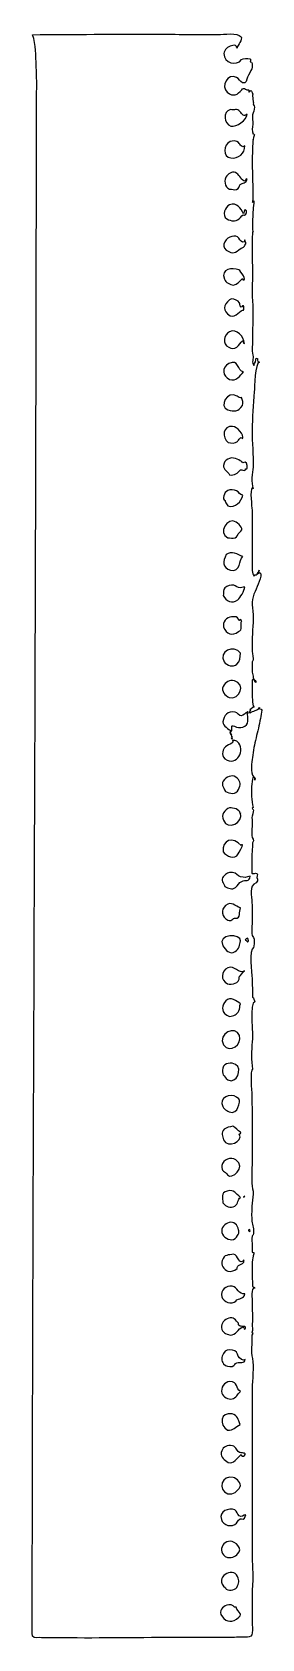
# Model space of a CAD drawing. Header units: centimetres. Extents: x -1.5 to 1.5, y -10.2 to 10.3.
import ezdxf

# ---------------------------------------------------------------- set-up
doc = ezdxf.new("R2010")
doc.units = ezdxf.units.CM
doc.header["$MEASUREMENT"] = 0
doc.layers.add('Camada 1', color=7, linetype='Continuous')

msp = doc.modelspace()

# ---------------------------------------------------------------- linework, layer by layer
at = {"layer": 'Camada 1'}
for points, knots in [([(1.11515, -10.22383), (1.17704, -10.21264), (1.24083, -10.22095), (1.30319, -10.21608), (1.30319, -10.21608), (1.36185, -10.21153), (1.33904, -10.06053), (1.3392, -10.00711), (1.3392, -10.00711), (1.33978, -9.83484), (1.33425, -9.66238), (1.34605, -9.4903), (1.34605, -9.4903), (1.35221, -9.39915), (1.34015, -9.3147), (1.34015, -9.21849), (1.34015, -9.21849), (1.34015, -8.90919), (1.34015, -8.59987), (1.34015, -8.29054), (1.34015, -8.29054), (1.34015, -8.04204), (1.34015, -7.79349), (1.34015, -7.54492), (1.34015, -7.54492), (1.34015, -7.38982), (1.34015, -7.21356), (1.34015, -7.05285), (1.34015, -7.05285), (1.34015, -6.9344), (1.36616, -6.7702), (1.34216, -6.66468), (1.34216, -6.66468), (1.32107, -6.57181), (1.33925, -6.47521), (1.33441, -6.38115), (1.33441, -6.38115), (1.3306, -6.35818), (1.36238, -6.34646), (1.33441, -6.33278), (1.33441, -6.33278), (1.35566, -6.29976), (1.33359, -6.25981), (1.34023, -6.22425), (1.34023, -6.22425), (1.35534, -6.14337), (1.33465, -6.03629), (1.34007, -5.94675), (1.34007, -5.94675), (1.34176, -5.9195), (1.318, -5.7503), (1.37436, -5.76585), (1.37436, -5.76585), (1.3655, -5.75834), (1.35597, -5.75169), (1.34589, -5.74587), (1.34589, -5.74587), (1.34433, -5.72531), (1.34309, -5.70465), (1.34195, -5.68409), (1.34195, -5.68409), (1.33941, -5.63818), (1.33801, -5.59217), (1.33801, -5.54614), (1.33801, -5.54614), (1.33801, -5.49857), (1.33952, -5.45094), (1.34362, -5.40345), (1.34362, -5.40345), (1.34481, -5.38967), (1.36561, -5.32341), (1.36069, -5.3132), (1.36069, -5.3132), (1.33894, -5.31775), (1.33254, -5.30529), (1.34145, -5.27579), (1.34145, -5.27579), (1.33952, -5.25245), (1.33841, -5.2292), (1.33801, -5.20581), (1.33801, -5.20581), (1.33772, -5.18216), (1.33722, -5.15856), (1.33645, -5.13482), (1.33645, -5.13482), (1.33428, -5.07534), (1.35156, -5.11135), (1.35658, -5.07042), (1.35658, -5.07042), (1.36306, -5.0175), (1.34256, -4.96512), (1.33732, -4.91262), (1.33732, -4.91262), (1.33108, -4.84957), (1.33235, -4.78599), (1.33687, -4.72278), (1.33687, -4.72278), (1.3406, -4.6706), (1.34655, -4.61859), (1.35269, -4.56657), (1.35269, -4.56657), (1.35843, -4.51725), (1.33465, -4.48555), (1.33533, -4.42981), (1.33533, -4.42981), (1.33681, -4.30228), (1.33813, -4.17475), (1.33898, -4.04714), (1.33898, -4.04714), (1.34062, -3.79814), (1.34041, -3.54906), (1.33525, -3.30012), (1.33525, -3.30012), (1.33451, -3.26345), (1.30974, -2.97434), (1.34589, -2.97434), (1.34589, -2.97434), (1.32369, -2.8598), (1.33144, -2.7395), (1.34015, -2.62398), (1.34015, -2.62398), (1.36028, -2.57897), (1.29843, -2.10836), (1.37436, -2.1141), (1.37436, -2.1141), (1.37092, -2.10346), (1.357, -2.0565), (1.34589, -2.05425), (1.34589, -2.05425), (1.34478, -1.97599), (1.34118, -1.89772), (1.3383, -1.81941), (1.3383, -1.81941), (1.33547, -1.74517), (1.29806, -1.45196), (1.35677, -1.42042), (1.35677, -1.42042), (1.36214, -1.41762), (1.36997, -1.33218), (1.36587, -1.31652), (1.36587, -1.31652), (1.35642, -1.28054), (1.33896, -1.2894), (1.33486, -1.24474), (1.33486, -1.24474), (1.33198, -1.21212), (1.33375, -1.1796), (1.33629, -1.14706), (1.33629, -1.14706), (1.34092, -1.08705), (1.33571, -1.02826), (1.33912, -0.96905), (1.33912, -0.96905), (1.34192, -0.91941), (1.33814, -0.89735), (1.33732, -0.84874), (1.33732, -0.84874), (1.33605, -0.77489), (1.29274, -0.62694), (1.39137, -0.59577), (1.39137, -0.59577), (1.4305, -0.56357), (1.38642, -0.53883), (1.40248, -0.50679), (1.40248, -0.50679), (1.42828, -0.4553), (1.34493, -0.48742), (1.33443, -0.4734), (1.33443, -0.4734), (1.33242, -0.3814), (1.33451, -0.28944), (1.33906, -0.19762), (1.33906, -0.19762), (1.34091, -0.16034), (1.34321, -0.12309), (1.34591, -0.08589), (1.34591, -0.08589), (1.36941, -0.04485), (1.3389, -0.0371), (1.33488, 0.00476), (1.33488, 0.00476), (1.32766, 0.08117), (1.35189, 0.16063), (1.33443, 0.23601), (1.33443, 0.23601), (1.3421, 0.24741), (1.35658, 0.31795), (1.35658, 0.33145), (1.35658, 0.33145), (1.35658, 0.3365), (1.31909, 0.35124), (1.35158, 0.36415), (1.35158, 0.36415), (1.34078, 0.40961), (1.33459, 0.45617), (1.33184, 0.50279), (1.33184, 0.50279), (1.32692, 0.58783), (1.33319, 0.674), (1.35158, 0.75721), (1.35158, 0.75721), (1.35367, 0.758), (1.35544, 0.75785), (1.35695, 0.7571), (1.35695, 0.7571), (1.30888, 0.8006), (1.3357, 0.94331), (1.34227, 1.0015), (1.34227, 1.0015), (1.3518, 1.08543), (1.36968, 1.16816), (1.38907, 1.25029), (1.38907, 1.25029), (1.40852, 1.33268), (1.42955, 1.41476), (1.44551, 1.49797), (1.44551, 1.49797), (1.45236, 1.53382), (1.45824, 1.56991), (1.46271, 1.60616), (1.46271, 1.60616), (1.45795, 1.6277), (1.41389, 1.61214), (1.43411, 1.63749), (1.43411, 1.63749), (1.40315, 1.59465), (1.34965, 1.60132), (1.31454, 1.56632), (1.31454, 1.56632), (1.29485, 1.57286), (1.30663, 1.59479), (1.32028, 1.59479), (1.32028, 1.59479), (1.28324, 1.61331), (1.3561, 1.63683), (1.36581, 1.64615), (1.36581, 1.64615), (1.34644, 1.62744), (1.34017, 1.78974), (1.34017, 1.79082), (1.34017, 1.79082), (1.34017, 1.85652), (1.34017, 1.92221), (1.34017, 1.98791), (1.34017, 1.98791), (1.35448, 2.03061), (1.37438, 1.9651), (1.38578, 1.95933), (1.38578, 1.95933), (1.38877, 1.97584), (1.37289, 1.98854), (1.3626, 1.99817), (1.3626, 1.99817), (1.34762, 2.01222), (1.35538, 2.02931), (1.34702, 2.05408), (1.34702, 2.05408), (1.33199, 2.09842), (1.34062, 2.14594), (1.33855, 2.19158), (1.33855, 2.19158), (1.33593, 2.24947), (1.34598, 2.21875), (1.35212, 2.24196), (1.35212, 2.24196), (1.35746, 2.26236), (1.34077, 2.32655), (1.34003, 2.35221), (1.34003, 2.35221), (1.33826, 2.41259), (1.33908, 2.47302), (1.34069, 2.5334), (1.34069, 2.5334), (1.34405, 2.65548), (1.36755, 2.79232), (1.34246, 2.91152), (1.34246, 2.91152), (1.32256, 3.00658), (1.36715, 3.09673), (1.40374, 3.18161), (1.40374, 3.18161), (1.42171, 3.22328), (1.44181, 3.26831), (1.44898, 3.31353), (1.44898, 3.31353), (1.45298, 3.33919), (1.44488, 3.38161), (1.41416, 3.34658), (1.41416, 3.34658), (1.41723, 3.35743), (1.42043, 3.36828), (1.42379, 3.37904), (1.42379, 3.37904), (1.4158, 3.35734), (1.39611, 3.31274), (1.38011, 3.33515), (1.38011, 3.33515), (1.37667, 3.32518), (1.37035, 3.31912), (1.36095, 3.31703), (1.36095, 3.31703), (1.33695, 3.32584), (1.33962, 3.45054), (1.33962, 3.45991), (1.33962, 3.45991), (1.33904, 3.58236), (1.33922, 3.70486), (1.3393, 3.82734), (1.3393, 3.82734), (1.33938, 3.93656), (1.3393, 4.04575), (1.33835, 4.15497), (1.33835, 4.15497), (1.33787, 4.20654), (1.303, 4.40942), (1.34586, 4.44326), (1.34586, 4.44326), (1.35073, 4.43601), (1.35295, 4.4322), (1.35414, 4.43003), (1.35414, 4.43003), (1.31832, 4.50475), (1.34671, 4.63021), (1.35057, 4.70626), (1.35057, 4.70626), (1.35832, 4.859), (1.33753, 5.01934), (1.33946, 5.17494), (1.33946, 5.17494), (1.34147, 5.33869), (1.35153, 5.50226), (1.36666, 5.66529), (1.36666, 5.66529), (1.37158, 5.71823), (1.36954, 6.03703), (1.43405, 6.04423), (1.43405, 6.04423), (1.38992, 6.03902), (1.42582, 6.10077), (1.39135, 6.09553), (1.39135, 6.09553), (1.39135, 6.06693), (1.37159, 6.03277), (1.36296, 6.00147), (1.36296, 6.00147), (1.32576, 6.04113), (1.36177, 6.09042), (1.3491, 6.13485), (1.3491, 6.13485), (1.33106, 6.19803), (1.3468, 6.28254), (1.34529, 6.35115), (1.34529, 6.35115), (1.34193, 6.5077), (1.3555, 6.67161), (1.34455, 6.82534), (1.34455, 6.82534), (1.3345, 6.96668), (1.34746, 7.11122), (1.34299, 7.25386), (1.34299, 7.25386), (1.34058, 7.33085), (1.33804, 7.40787), (1.33918, 7.48495), (1.33918, 7.48495), (1.33963, 7.51662), (1.33381, 7.70106), (1.35154, 7.71366), (1.35154, 7.71366), (1.33574, 7.70244), (1.34485, 7.84521), (1.34572, 7.86908), (1.34572, 7.86908), (1.34855, 7.94647), (1.35252, 8.02402), (1.36294, 8.10083), (1.36294, 8.10083), (1.35725, 8.09527), (1.35151, 8.08953), (1.34585, 8.08099), (1.34585, 8.08099), (1.3504, 8.22908), (1.34392, 8.37722), (1.34162, 8.5253), (1.34162, 8.5253), (1.34043, 8.6061), (1.34043, 8.68696), (1.34416, 8.76771), (1.34416, 8.76771), (1.34601, 8.80769), (1.34879, 8.84761), (1.35279, 8.88743), (1.35279, 8.88743), (1.34991, 8.8583), (1.36615, 8.95085), (1.36861, 8.94395), (1.36861, 8.94395), (1.36168, 8.94869), (1.35967, 8.9634), (1.35152, 8.94977), (1.35152, 8.94977), (1.33273, 8.99115), (1.3417, 9.03647), (1.3461, 9.07971), (1.3461, 9.07971), (1.35017, 9.11964), (1.33716, 9.16088), (1.34586, 9.19975), (1.34586, 9.19975), (1.35287, 9.23079), (1.37105, 9.26185), (1.3683, 9.29455), (1.3683, 9.29455), (1.36563, 9.32627), (1.34512, 9.32437), (1.35579, 9.35249), (1.35579, 9.35249), (1.34899, 9.33466), (1.34074, 9.47142), (1.34796, 9.46399), (1.34796, 9.46399), (1.33142, 9.48103), (1.33751, 9.5386), (1.30309, 9.48807), (1.30309, 9.48807), (1.28759, 9.49429), (1.30695, 9.50297), (1.30309, 9.51088), (1.30309, 9.51088), (1.29661, 9.52697), (1.2747, 9.50834), (1.25586, 9.52652), (1.25586, 9.52652), (1.23729, 9.54438), (1.22075, 9.53647), (1.20652, 9.51866), (1.20652, 9.51866), (1.15546, 9.45484), (1.10085, 9.42195), (1.02295, 9.48638), (1.02295, 9.48638), (0.93381, 9.56001), (1.0307, 9.73445), (1.14056, 9.67553), (1.14056, 9.67553), (1.17075, 9.65936), (1.1826, 9.62052), (1.21501, 9.60788), (1.21501, 9.60788), (1.26607, 9.58804), (1.26986, 9.64971), (1.2815, 9.6781), (1.2815, 9.6781), (1.29581, 9.71284), (1.32203, 9.76086), (1.33426, 9.78692), (1.33426, 9.78692), (1.34767, 9.81552), (1.33873, 9.81576), (1.33905, 9.8533), (1.33905, 9.8533), (1.33815, 9.86738), (1.33003, 9.87481), (1.31452, 9.87547), (1.31452, 9.87547), (1.31965, 9.88732), (1.32696, 9.90852), (1.30931, 9.91463), (1.30931, 9.91463), (1.28693, 9.9223), (1.21943, 9.9214), (1.20554, 9.90262), (1.20554, 9.90262), (1.13871, 9.81179), (0.97911, 9.86066), (0.98062, 9.98099), (0.98062, 9.98099), (0.9812, 10.03033), (1.03203, 10.06973), (1.07706, 10.08063), (1.07706, 10.08063), (1.09643, 10.08534), (1.13072, 10.09238), (1.13895, 10.06978), (1.13895, 10.06978), (1.13821, 10.07195), (1.15221, 10.03218), (1.14654, 10.05777), (1.14654, 10.05777), (1.1545, 10.08169), (1.22099, 10.16165), (1.19827, 10.19297), (1.19827, 10.19297), (1.15459, 10.25327), (0.97282, 10.22147), (0.90937, 10.22205), (0.90937, 10.22205), (0.64202, 10.22417), (0.37461, 10.22555), (0.10725, 10.22611), (0.10725, 10.22611), (-0.41419, 10.22722), (-0.93561, 10.22518), (-1.45705, 10.22005), (-1.45705, 10.22005), (-1.41255, 10.09189), (-1.41943, 9.952), (-1.41091, 9.81849), (-1.41091, 9.81849), (-1.39951, 9.63868), (-1.40861, 9.45559), (-1.40869, 9.27538), (-1.40869, 9.27538), (-1.40881, 8.9206), (-1.40905, 8.56582), (-1.40942, 8.21101), (-1.40942, 8.21101), (-1.41008, 7.50325), (-1.41119, 6.79549), (-1.4127, 6.08773), (-1.4127, 6.08773), (-1.41566, 4.67771), (-1.42, 3.26772), (-1.42484, 1.8577), (-1.42484, 1.8577), (-1.43466, -0.95386), (-1.44675, -3.76554), (-1.45496, -6.57716), (-1.45496, -6.57716), (-1.458, -7.64785), (-1.46054, -8.71851), (-1.46218, -9.7891), (-1.46218, -9.7891), (-1.46242, -9.91621), (-1.46255, -10.04321), (-1.46271, -10.17018), (-1.46271, -10.17018), (-1.46284, -10.24085), (-1.43223, -10.22423), (-1.36709, -10.22535), (-1.36709, -10.22535), (-1.30158, -10.22646), (-1.23612, -10.22736), (-1.17061, -10.22805), (-1.17061, -10.22805), (-0.92203, -10.23067), (-0.6734, -10.23019), (-0.42478, -10.22871), (-0.42478, -10.22871), (0.08854, -10.2256), (0.60186, -10.21891), (1.11515, -10.22383), (1.11515, -10.22383), (1.11515, -10.22383), (1.11515, -10.22383), (1.11515, -10.22383)], [0, 0, 0, 0, 0.00714286, 0.00714286, 0.00714286, 0.00714286, 0.01428571, 0.01428571, 0.01428571, 0.01428571, 0.02142857, 0.02142857, 0.02142857, 0.02142857, 0.02857143, 0.02857143, 0.02857143, 0.02857143, 0.03571429, 0.03571429, 0.03571429, 0.03571429, 0.04285714, 0.04285714, 0.04285714, 0.04285714, 0.05, 0.05, 0.05, 0.05, 0.05714286, 0.05714286, 0.05714286, 0.05714286, 0.06428571, 0.06428571, 0.06428571, 0.06428571, 0.07142857, 0.07142857, 0.07142857, 0.07142857, 0.07857143, 0.07857143, 0.07857143, 0.07857143, 0.08571429, 0.08571429, 0.08571429, 0.08571429, 0.09285714, 0.09285714, 0.09285714, 0.09285714, 0.1, 0.1, 0.1, 0.1, 0.10714286, 0.10714286, 0.10714286, 0.10714286, 0.11428571, 0.11428571, 0.11428571, 0.11428571, 0.12142857, 0.12142857, 0.12142857, 0.12142857, 0.12857143, 0.12857143, 0.12857143, 0.12857143, 0.13571429, 0.13571429, 0.13571429, 0.13571429, 0.14285714, 0.14285714, 0.14285714, 0.14285714, 0.15, 0.15, 0.15, 0.15, 0.15714286, 0.15714286, 0.15714286, 0.15714286, 0.16428571, 0.16428571, 0.16428571, 0.16428571, 0.17142857, 0.17142857, 0.17142857, 0.17142857, 0.17857143, 0.17857143, 0.17857143, 0.17857143, 0.18571429, 0.18571429, 0.18571429, 0.18571429, 0.19285714, 0.19285714, 0.19285714, 0.19285714, 0.2, 0.2, 0.2, 0.2, 0.20714286, 0.20714286, 0.20714286, 0.20714286, 0.21428571, 0.21428571, 0.21428571, 0.21428571, 0.22142857, 0.22142857, 0.22142857, 0.22142857, 0.22857143, 0.22857143, 0.22857143, 0.22857143, 0.23571429, 0.23571429, 0.23571429, 0.23571429, 0.24285714, 0.24285714, 0.24285714, 0.24285714, 0.25, 0.25, 0.25, 0.25, 0.25714286, 0.25714286, 0.25714286, 0.25714286, 0.26428571, 0.26428571, 0.26428571, 0.26428571, 0.27142857, 0.27142857, 0.27142857, 0.27142857, 0.27857143, 0.27857143, 0.27857143, 0.27857143, 0.28571429, 0.28571429, 0.28571429, 0.28571429, 0.29285714, 0.29285714, 0.29285714, 0.29285714, 0.3, 0.3, 0.3, 0.3, 0.30714286, 0.30714286, 0.30714286, 0.30714286, 0.31428571, 0.31428571, 0.31428571, 0.31428571, 0.32142857, 0.32142857, 0.32142857, 0.32142857, 0.32857143, 0.32857143, 0.32857143, 0.32857143, 0.33571429, 0.33571429, 0.33571429, 0.33571429, 0.34285714, 0.34285714, 0.34285714, 0.34285714, 0.35, 0.35, 0.35, 0.35, 0.35714286, 0.35714286, 0.35714286, 0.35714286, 0.36428571, 0.36428571, 0.36428571, 0.36428571, 0.37142857, 0.37142857, 0.37142857, 0.37142857, 0.37857143, 0.37857143, 0.37857143, 0.37857143, 0.38571429, 0.38571429, 0.38571429, 0.38571429, 0.39285714, 0.39285714, 0.39285714, 0.39285714, 0.4, 0.4, 0.4, 0.4, 0.40714286, 0.40714286, 0.40714286, 0.40714286, 0.41428571, 0.41428571, 0.41428571, 0.41428571, 0.42142857, 0.42142857, 0.42142857, 0.42142857, 0.42857143, 0.42857143, 0.42857143, 0.42857143, 0.43571429, 0.43571429, 0.43571429, 0.43571429, 0.44285714, 0.44285714, 0.44285714, 0.44285714, 0.45, 0.45, 0.45, 0.45, 0.45714286, 0.45714286, 0.45714286, 0.45714286, 0.46428571, 0.46428571, 0.46428571, 0.46428571, 0.47142857, 0.47142857, 0.47142857, 0.47142857, 0.47857143, 0.47857143, 0.47857143, 0.47857143, 0.48571429, 0.48571429, 0.48571429, 0.48571429, 0.49285714, 0.49285714, 0.49285714, 0.49285714, 0.5, 0.5, 0.5, 0.5, 0.50714286, 0.50714286, 0.50714286, 0.50714286, 0.51428571, 0.51428571, 0.51428571, 0.51428571, 0.52142857, 0.52142857, 0.52142857, 0.52142857, 0.52857143, 0.52857143, 0.52857143, 0.52857143, 0.53571429, 0.53571429, 0.53571429, 0.53571429, 0.54285714, 0.54285714, 0.54285714, 0.54285714, 0.55, 0.55, 0.55, 0.55, 0.55714286, 0.55714286, 0.55714286, 0.55714286, 0.56428571, 0.56428571, 0.56428571, 0.56428571, 0.57142857, 0.57142857, 0.57142857, 0.57142857, 0.57857143, 0.57857143, 0.57857143, 0.57857143, 0.58571429, 0.58571429, 0.58571429, 0.58571429, 0.59285714, 0.59285714, 0.59285714, 0.59285714, 0.6, 0.6, 0.6, 0.6, 0.60714286, 0.60714286, 0.60714286, 0.60714286, 0.61428571, 0.61428571, 0.61428571, 0.61428571, 0.62142857, 0.62142857, 0.62142857, 0.62142857, 0.62857143, 0.62857143, 0.62857143, 0.62857143, 0.63571429, 0.63571429, 0.63571429, 0.63571429, 0.64285714, 0.64285714, 0.64285714, 0.64285714, 0.65, 0.65, 0.65, 0.65, 0.65714286, 0.65714286, 0.65714286, 0.65714286, 0.66428571, 0.66428571, 0.66428571, 0.66428571, 0.67142857, 0.67142857, 0.67142857, 0.67142857, 0.67857143, 0.67857143, 0.67857143, 0.67857143, 0.68571429, 0.68571429, 0.68571429, 0.68571429, 0.69285714, 0.69285714, 0.69285714, 0.69285714, 0.7, 0.7, 0.7, 0.7, 0.70714286, 0.70714286, 0.70714286, 0.70714286, 0.71428571, 0.71428571, 0.71428571, 0.71428571, 0.72142857, 0.72142857, 0.72142857, 0.72142857, 0.72857143, 0.72857143, 0.72857143, 0.72857143, 0.73571429, 0.73571429, 0.73571429, 0.73571429, 0.74285714, 0.74285714, 0.74285714, 0.74285714, 0.75, 0.75, 0.75, 0.75, 0.75714286, 0.75714286, 0.75714286, 0.75714286, 0.76428571, 0.76428571, 0.76428571, 0.76428571, 0.77142857, 0.77142857, 0.77142857, 0.77142857, 0.77857143, 0.77857143, 0.77857143, 0.77857143, 0.78571429, 0.78571429, 0.78571429, 0.78571429, 0.79285714, 0.79285714, 0.79285714, 0.79285714, 0.8, 0.8, 0.8, 0.8, 0.80714286, 0.80714286, 0.80714286, 0.80714286, 0.81428571, 0.81428571, 0.81428571, 0.81428571, 0.82142857, 0.82142857, 0.82142857, 0.82142857, 0.82857143, 0.82857143, 0.82857143, 0.82857143, 0.83571429, 0.83571429, 0.83571429, 0.83571429, 0.84285714, 0.84285714, 0.84285714, 0.84285714, 0.85, 0.85, 0.85, 0.85, 0.85714286, 0.85714286, 0.85714286, 0.85714286, 0.86428571, 0.86428571, 0.86428571, 0.86428571, 0.87142857, 0.87142857, 0.87142857, 0.87142857, 0.87857143, 0.87857143, 0.87857143, 0.87857143, 0.88571429, 0.88571429, 0.88571429, 0.88571429, 0.89285714, 0.89285714, 0.89285714, 0.89285714, 0.9, 0.9, 0.9, 0.9, 0.90714286, 0.90714286, 0.90714286, 0.90714286, 0.91428571, 0.91428571, 0.91428571, 0.91428571, 0.92142857, 0.92142857, 0.92142857, 0.92142857, 0.92857143, 0.92857143, 0.92857143, 0.92857143, 0.93571429, 0.93571429, 0.93571429, 0.93571429, 0.94285714, 0.94285714, 0.94285714, 0.94285714, 0.95, 0.95, 0.95, 0.95, 0.95714286, 0.95714286, 0.95714286, 0.95714286, 0.96428571, 0.96428571, 0.96428571, 0.96428571, 0.97142857, 0.97142857, 0.97142857, 0.97142857, 0.97857143, 0.97857143, 0.97857143, 0.97857143, 0.98571429, 0.98571429, 0.98571429, 0.98571429, 1, 1, 1, 1]), ([(1.06956, 9.05498), (0.97973, 9.0799), (0.96037, 9.24289), (1.0639, 9.26577), (1.0639, 9.26577), (1.11219, 9.24762), (1.14402, 9.28961), (1.18659, 9.23865), (1.18659, 9.23865), (1.21146, 9.2088), (1.23654, 9.16216), (1.27467, 9.20597), (1.27467, 9.20597), (1.27464, 9.12973), (1.1364, 9.04157), (1.06956, 9.05498), (1.06956, 9.05498), (1.06956, 9.05498), (1.06956, 9.05498), (1.06956, 9.05498)], [0, 0, 0, 0, 0.16666667, 0.16666667, 0.16666667, 0.16666667, 0.33333333, 0.33333333, 0.33333333, 0.33333333, 0.5, 0.5, 0.5, 0.5, 0.66666667, 0.66666667, 0.66666667, 0.66666667, 1, 1, 1, 1]), ([(1.06956, 8.65046), (0.96222, 8.65821), (0.9714, 8.82326), (1.058, 8.85721), (1.058, 8.85721), (1.09052, 8.86994), (1.14013, 8.87152), (1.16614, 8.84435), (1.16614, 8.84435), (1.18702, 8.82247), (1.21027, 8.7677), (1.2462, 8.80149), (1.2462, 8.80149), (1.25104, 8.71086), (1.15929, 8.63003), (1.06956, 8.65046), (1.06956, 8.65046), (1.06956, 8.65046), (1.06956, 8.65046), (1.06956, 8.65046)], [0, 0, 0, 0, 0.16666667, 0.16666667, 0.16666667, 0.16666667, 0.33333333, 0.33333333, 0.33333333, 0.33333333, 0.5, 0.5, 0.5, 0.5, 0.66666667, 0.66666667, 0.66666667, 0.66666667, 1, 1, 1, 1]), ([(1.05247, 8.25173), (0.98466, 8.2675), (0.97579, 8.37772), (1.01553, 8.42085), (1.01553, 8.42085), (1.05151, 8.45996), (1.09467, 8.48231), (1.1443, 8.45202), (1.1443, 8.45202), (1.18589, 8.42667), (1.19947, 8.35796), (1.25185, 8.3514), (1.25185, 8.3514), (1.26034, 8.35709), (1.25473, 8.39709), (1.27463, 8.37429), (1.27463, 8.37429), (1.26839, 8.3219), (1.2165, 8.33738), (1.18766, 8.30873), (1.18766, 8.30873), (1.16626, 8.28733), (1.17925, 8.2564), (1.1413, 8.24642), (1.1413, 8.24642), (1.11187, 8.23869), (1.08176, 8.24946), (1.05247, 8.25173), (1.05247, 8.25173), (1.05247, 8.25173), (1.05247, 8.25173), (1.05247, 8.25173)], [0, 0, 0, 0, 0.11111111, 0.11111111, 0.11111111, 0.11111111, 0.22222222, 0.22222222, 0.22222222, 0.22222222, 0.33333333, 0.33333333, 0.33333333, 0.33333333, 0.44444444, 0.44444444, 0.44444444, 0.44444444, 0.55555556, 0.55555556, 0.55555556, 0.55555556, 0.66666667, 0.66666667, 0.66666667, 0.66666667, 0.77777778, 0.77777778, 0.77777778, 0.77777778, 1, 1, 1, 1]), ([(1.01554, 7.87002), (0.95582, 7.91984), (0.99212, 8.02208), (1.05248, 8.05224), (1.05248, 8.05224), (1.14937, 8.08235), (1.19207, 8.00938), (1.22906, 7.93548), (1.22906, 7.93548), (1.2348, 7.95265), (1.2348, 7.97829), (1.25187, 7.98959), (1.25187, 7.98959), (1.28608, 7.97538), (1.26618, 7.93265), (1.24052, 7.91842), (1.24052, 7.91842), (1.22599, 7.947), (1.19051, 7.88103), (1.17591, 7.8722), (1.17591, 7.8722), (1.11449, 7.83517), (1.08208, 7.84147), (1.01554, 7.87002), (1.01554, 7.87002), (1.01554, 7.87002), (1.01554, 7.87002), (1.01554, 7.87002)], [0, 0, 0, 0, 0.125, 0.125, 0.125, 0.125, 0.25, 0.25, 0.25, 0.25, 0.375, 0.375, 0.375, 0.375, 0.5, 0.5, 0.5, 0.5, 0.625, 0.625, 0.625, 0.625, 0.75, 0.75, 0.75, 0.75, 1, 1, 1, 1]), ([(1.0098, 7.47402), (0.92982, 7.52731), (1.01596, 7.63655), (1.07941, 7.64806), (1.07941, 7.64806), (1.11378, 7.65428), (1.1491, 7.65444), (1.17151, 7.6243), (1.17151, 7.6243), (1.1886, 7.60131), (1.20429, 7.55937), (1.24051, 7.57945), (1.24051, 7.57945), (1.23771, 7.58808), (1.24908, 7.59091), (1.2462, 7.60218), (1.2462, 7.60218), (1.24165, 7.57953), (1.28197, 7.55463), (1.2462, 7.53677), (1.2462, 7.53677), (1.25207, 7.5132), (1.21011, 7.50711), (1.19775, 7.49682), (1.19775, 7.49682), (1.12171, 7.43772), (1.10063, 7.41343), (1.0098, 7.47402), (1.0098, 7.47402), (1.0098, 7.47402), (1.0098, 7.47402), (1.0098, 7.47402)], [0, 0, 0, 0, 0.11111111, 0.11111111, 0.11111111, 0.11111111, 0.22222222, 0.22222222, 0.22222222, 0.22222222, 0.33333333, 0.33333333, 0.33333333, 0.33333333, 0.44444444, 0.44444444, 0.44444444, 0.44444444, 0.55555556, 0.55555556, 0.55555556, 0.55555556, 0.66666667, 0.66666667, 0.66666667, 0.66666667, 0.77777778, 0.77777778, 0.77777778, 0.77777778, 1, 1, 1, 1]), ([(0.98696, 7.10368), (0.93373, 7.23716), (1.09033, 7.25478), (1.16778, 7.22089), (1.16778, 7.22089), (1.19617, 7.20848), (1.28306, 7.07794), (1.22046, 7.09241), (1.22046, 7.09241), (1.22046, 7.09799), (1.22337, 7.10657), (1.21496, 7.10945), (1.21496, 7.10945), (1.17911, 7.07921), (1.15244, 7.03772), (1.10368, 7.02687), (1.10368, 7.02687), (1.05776, 7.03552), (1.00114, 7.05269), (0.98696, 7.10368), (0.98696, 7.10368), (0.98696, 7.10368), (0.98696, 7.10368), (0.98696, 7.10368)], [0, 0, 0, 0, 0.14285714, 0.14285714, 0.14285714, 0.14285714, 0.28571429, 0.28571429, 0.28571429, 0.28571429, 0.42857143, 0.42857143, 0.42857143, 0.42857143, 0.57142857, 0.57142857, 0.57142857, 0.57142857, 0.71428571, 0.71428571, 0.71428571, 0.71428571, 1, 1, 1, 1]), ([(1.05816, 6.6337), (0.9532, 6.70368), (0.97638, 6.76946), (1.05115, 6.83949), (1.05115, 6.83949), (1.07827, 6.86484), (1.13828, 6.84169), (1.16071, 6.82012), (1.16071, 6.82012), (1.18635, 6.79549), (1.17897, 6.79057), (1.18876, 6.76077), (1.18876, 6.76077), (1.20419, 6.71375), (1.21247, 6.77601), (1.22974, 6.76043), (1.22974, 6.76043), (1.24122, 6.75014), (1.23085, 6.71746), (1.22908, 6.70495), (1.22908, 6.70495), (1.19373, 6.72421), (1.13052, 6.60258), (1.05816, 6.6337), (1.05816, 6.6337), (1.05816, 6.6337), (1.05816, 6.6337), (1.05816, 6.6337)], [0, 0, 0, 0, 0.125, 0.125, 0.125, 0.125, 0.25, 0.25, 0.25, 0.25, 0.375, 0.375, 0.375, 0.375, 0.5, 0.5, 0.5, 0.5, 0.625, 0.625, 0.625, 0.625, 0.75, 0.75, 0.75, 0.75, 1, 1, 1, 1]), ([(1.04115, 6.23487), (0.94963, 6.26987), (0.98151, 6.39698), (1.05041, 6.43257), (1.05041, 6.43257), (1.13873, 6.47821), (1.23713, 6.36537), (1.24054, 6.28334), (1.24054, 6.28334), (1.21699, 6.28689), (1.23326, 6.30649), (1.21498, 6.31758), (1.21498, 6.31758), (1.18103, 6.26685), (1.11338, 6.18063), (1.04115, 6.23487), (1.04115, 6.23487), (1.04115, 6.23487), (1.04115, 6.23487), (1.04115, 6.23487)], [0, 0, 0, 0, 0.16666667, 0.16666667, 0.16666667, 0.16666667, 0.33333333, 0.33333333, 0.33333333, 0.33333333, 0.5, 0.5, 0.5, 0.5, 0.66666667, 0.66666667, 0.66666667, 0.66666667, 1, 1, 1, 1]), ([(1.05247, 5.82463), (0.96222, 5.86239), (0.94896, 5.97941), (1.04064, 6.02489), (1.04064, 6.02489), (1.17531, 6.0917), (1.14483, 5.93559), (1.22905, 5.91879), (1.22905, 5.91879), (1.18635, 5.87321), (1.13513, 5.79341), (1.05247, 5.82463), (1.05247, 5.82463), (1.05247, 5.82463), (1.05247, 5.82463), (1.05247, 5.82463)], [0, 0, 0, 0, 0.2, 0.2, 0.2, 0.2, 0.4, 0.4, 0.4, 0.4, 0.6, 0.6, 0.6, 0.6, 1, 1, 1, 1]), ([(1.02985, 5.43458), (0.90909, 5.4772), (1.02268, 5.69001), (1.14968, 5.60823), (1.14968, 5.60823), (1.16257, 5.59992), (1.18627, 5.58079), (1.2035, 5.59119), (1.2035, 5.59119), (1.21853, 5.56092), (1.22861, 5.52454), (1.21498, 5.49155), (1.21498, 5.49155), (1.16534, 5.41095), (1.1078, 5.41299), (1.02985, 5.43458), (1.02985, 5.43458), (1.02985, 5.43458), (1.02985, 5.43458), (1.02985, 5.43458)], [0, 0, 0, 0, 0.16666667, 0.16666667, 0.16666667, 0.16666667, 0.33333333, 0.33333333, 0.33333333, 0.33333333, 0.5, 0.5, 0.5, 0.5, 0.66666667, 0.66666667, 0.66666667, 0.66666667, 1, 1, 1, 1]), ([(1.03541, 5.01858), (0.94714, 5.0798), (0.9681, 5.23739), (1.09103, 5.22509), (1.09103, 5.22509), (1.14363, 5.21982), (1.24568, 5.12238), (1.21499, 5.06412), (1.21499, 5.06412), (1.20099, 5.11304), (1.16623, 5.04483), (1.1517, 5.03266), (1.1517, 5.03266), (1.11933, 5.00556), (1.07351, 5.00908), (1.03541, 5.01858), (1.03541, 5.01858), (1.03541, 5.01858), (1.03541, 5.01858), (1.03541, 5.01858)], [0, 0, 0, 0, 0.16666667, 0.16666667, 0.16666667, 0.16666667, 0.33333333, 0.33333333, 0.33333333, 0.33333333, 0.5, 0.5, 0.5, 0.5, 0.66666667, 0.66666667, 0.66666667, 0.66666667, 1, 1, 1, 1]), ([(1.05247, 4.60834), (1.02985, 4.64948), (0.96878, 4.67113), (0.9755, 4.72756), (0.9755, 4.72756), (0.98444, 4.8023), (1.05824, 4.83712), (1.12544, 4.81527), (1.12544, 4.81527), (1.15481, 4.80569), (1.18158, 4.79019), (1.20907, 4.77643), (1.20907, 4.77643), (1.20907, 4.74796), (1.23098, 4.76778), (1.2491, 4.7686), (1.2491, 4.7686), (1.28458, 4.77021), (1.28339, 4.68584), (1.27085, 4.68277), (1.27085, 4.68277), (1.24624, 4.67674), (1.2614, 4.69351), (1.25185, 4.66533), (1.25185, 4.66533), (1.23187, 4.65112), (1.21309, 4.67628), (1.19205, 4.67099), (1.19205, 4.67099), (1.15542, 4.63152), (1.11124, 4.58974), (1.05247, 4.60834), (1.05247, 4.60834), (1.05247, 4.60834), (1.05247, 4.60834), (1.05247, 4.60834)], [0, 0, 0, 0, 0.1, 0.1, 0.1, 0.1, 0.2, 0.2, 0.2, 0.2, 0.3, 0.3, 0.3, 0.3, 0.4, 0.4, 0.4, 0.4, 0.5, 0.5, 0.5, 0.5, 0.6, 0.6, 0.6, 0.6, 0.7, 0.7, 0.7, 0.7, 0.8, 0.8, 0.8, 0.8, 1, 1, 1, 1]), ([(1.02985, 4.20961), (1.02239, 4.21853), (0.98146, 4.2815), (0.99754, 4.27729), (0.99754, 4.27729), (0.94888, 4.29002), (0.98153, 4.38474), (1.0281, 4.40696), (1.0281, 4.40696), (1.06358, 4.42397), (1.10501, 4.4123), (1.14081, 4.40331), (1.14081, 4.40331), (1.17076, 4.38706), (1.18203, 4.3492), (1.22048, 4.3492), (1.22048, 4.3492), (1.19998, 4.26073), (1.12843, 4.18056), (1.02985, 4.20961), (1.02985, 4.20961), (1.02985, 4.20961), (1.02985, 4.20961), (1.02985, 4.20961)], [0, 0, 0, 0, 0.14285714, 0.14285714, 0.14285714, 0.14285714, 0.28571429, 0.28571429, 0.28571429, 0.28571429, 0.42857143, 0.42857143, 0.42857143, 0.42857143, 0.57142857, 0.57142857, 0.57142857, 0.57142857, 0.71428571, 0.71428571, 0.71428571, 0.71428571, 1, 1, 1, 1]), ([(1.02985, 3.80509), (0.89412, 3.85938), (1.02752, 4.07621), (1.13513, 4.00451), (1.13513, 4.00451), (1.18471, 3.96808), (1.24626, 3.91624), (1.17598, 3.86783), (1.17598, 3.86783), (1.1496, 3.84963), (1.15825, 3.81753), (1.12142, 3.80414), (1.12142, 3.80414), (1.09221, 3.79348), (1.05935, 3.79922), (1.02985, 3.80509), (1.02985, 3.80509), (1.02985, 3.80509), (1.02985, 3.80509), (1.02985, 3.80509)], [0, 0, 0, 0, 0.16666667, 0.16666667, 0.16666667, 0.16666667, 0.33333333, 0.33333333, 0.33333333, 0.33333333, 0.5, 0.5, 0.5, 0.5, 0.66666667, 0.66666667, 0.66666667, 0.66666667, 1, 1, 1, 1]), ([(1.0639, 3.38927), (0.95971, 3.42404), (0.9618, 3.50476), (1.00979, 3.58863), (1.00979, 3.58863), (1.07083, 3.64091), (1.16039, 3.59009), (1.22048, 3.56297), (1.22048, 3.56297), (1.16929, 3.52318), (1.19492, 3.35789), (1.0639, 3.38927), (1.0639, 3.38927), (1.0639, 3.38927), (1.0639, 3.38927), (1.0639, 3.38927)], [0, 0, 0, 0, 0.2, 0.2, 0.2, 0.2, 0.4, 0.4, 0.4, 0.4, 0.6, 0.6, 0.6, 0.6, 1, 1, 1, 1]), ([(1.42382, 3.37893), (1.42813, 3.39078), (1.42897, 3.39573), (1.42382, 3.37893), (1.42382, 3.37893), (1.42382, 3.37893), (1.42382, 3.37893), (1.42382, 3.37893)], [0, 0, 0, 0, 0.33333333, 0.33333333, 0.33333333, 0.33333333, 1, 1, 1, 1]), ([(0.9699, 3.06733), (0.98228, 3.09212), (0.96961, 3.11776), (0.97707, 3.14311), (0.97707, 3.14311), (0.98765, 3.17904), (1.04208, 3.19537), (1.07436, 3.20029), (1.07436, 3.20029), (1.12511, 3.20802), (1.12802, 3.17804), (1.16641, 3.16878), (1.16641, 3.16878), (1.19327, 3.16232), (1.21949, 3.17502), (1.24626, 3.1728), (1.24626, 3.1728), (1.2425, 3.132), (1.18654, 3.03508), (1.15614, 3.01207), (1.15614, 3.01207), (1.08126, 2.9553), (1.01157, 2.99626), (0.9699, 3.06733), (0.9699, 3.06733), (0.9699, 3.06733), (0.9699, 3.06733), (0.9699, 3.06733)], [0, 0, 0, 0, 0.125, 0.125, 0.125, 0.125, 0.25, 0.25, 0.25, 0.25, 0.375, 0.375, 0.375, 0.375, 0.5, 0.5, 0.5, 0.5, 0.625, 0.625, 0.625, 0.625, 0.75, 0.75, 0.75, 0.75, 1, 1, 1, 1]), ([(0.97558, 2.66289), (0.95976, 2.73234), (1.01365, 2.78822), (1.07842, 2.79521), (1.07842, 2.79521), (1.10213, 2.79775), (1.13292, 2.80085), (1.15287, 2.7842), (1.15287, 2.7842), (1.18052, 2.76123), (1.16144, 2.7279), (1.19708, 2.76221), (1.19708, 2.76221), (1.19089, 2.7562), (1.2034, 2.74329), (1.20907, 2.74266), (1.20907, 2.74266), (1.18007, 2.70287), (1.22963, 2.62243), (1.16359, 2.60878), (1.16359, 2.60878), (1.09044, 2.54351), (1.00924, 2.57854), (0.97558, 2.66289), (0.97558, 2.66289), (0.97558, 2.66289), (0.97558, 2.66289), (0.97558, 2.66289)], [0, 0, 0, 0, 0.125, 0.125, 0.125, 0.125, 0.25, 0.25, 0.25, 0.25, 0.375, 0.375, 0.375, 0.375, 0.5, 0.5, 0.5, 0.5, 0.625, 0.625, 0.625, 0.625, 0.75, 0.75, 0.75, 0.75, 1, 1, 1, 1]), ([(0.98133, 2.22135), (0.905, 2.35716), (1.10571, 2.44733), (1.1921, 2.3324), (1.1921, 2.3324), (1.18713, 2.28295), (1.18734, 2.22747), (1.14606, 2.19225), (1.14606, 2.19225), (1.0943, 2.14811), (1.02043, 2.17245), (0.98133, 2.22135), (0.98133, 2.22135), (0.98133, 2.22135), (0.98133, 2.22135), (0.98133, 2.22135)], [0, 0, 0, 0, 0.2, 0.2, 0.2, 0.2, 0.4, 0.4, 0.4, 0.4, 0.6, 0.6, 0.6, 0.6, 1, 1, 1, 1]), ([(1.04673, 1.7656), (0.99598, 1.79296), (0.94113, 1.84484), (0.97034, 1.908), (0.97034, 1.908), (0.99598, 1.96327), (1.05448, 1.99523), (1.11308, 1.97997), (1.11308, 1.97997), (1.26208, 1.94118), (1.18352, 1.73123), (1.04673, 1.7656), (1.04673, 1.7656), (1.04673, 1.7656), (1.04673, 1.7656), (1.04673, 1.7656)], [0, 0, 0, 0, 0.2, 0.2, 0.2, 0.2, 0.4, 0.4, 0.4, 0.4, 0.6, 0.6, 0.6, 0.6, 1, 1, 1, 1]), ([(0.96415, 1.45512), (0.98614, 1.53743), (1.02212, 1.59847), (1.12179, 1.57969), (1.12179, 1.57969), (1.15227, 1.57395), (1.17442, 1.53117), (1.20124, 1.53217), (1.20124, 1.53217), (1.23267, 1.53333), (1.24879, 1.57339), (1.28032, 1.57757), (1.28032, 1.57757), (1.27503, 1.58426), (1.27503, 1.58842), (1.28045, 1.5899), (1.28045, 1.5899), (1.28582, 1.58688), (1.29307, 1.57646), (1.29204, 1.57), (1.29204, 1.57), (1.28691, 1.56489), (1.28114, 1.56553), (1.27466, 1.57191), (1.27466, 1.57191), (1.28823, 1.51725), (1.30498, 1.40226), (1.22047, 1.38956), (1.22047, 1.38956), (1.18589, 1.38027), (1.14715, 1.38387), (1.1148, 1.39903), (1.1148, 1.39903), (1.05294, 1.42803), (1.09535, 1.36829), (1.0753, 1.33828), (1.0753, 1.33828), (1.03832, 1.36108), (0.97265, 1.40384), (0.96415, 1.45512), (0.96415, 1.45512), (0.96415, 1.45512), (0.96415, 1.45512), (0.96415, 1.45512)], [0, 0, 0, 0, 0.08333333, 0.08333333, 0.08333333, 0.08333333, 0.16666667, 0.16666667, 0.16666667, 0.16666667, 0.25, 0.25, 0.25, 0.25, 0.33333333, 0.33333333, 0.33333333, 0.33333333, 0.41666667, 0.41666667, 0.41666667, 0.41666667, 0.5, 0.5, 0.5, 0.5, 0.58333333, 0.58333333, 0.58333333, 0.58333333, 0.66666667, 0.66666667, 0.66666667, 0.66666667, 0.75, 0.75, 0.75, 0.75, 0.83333333, 0.83333333, 0.83333333, 0.83333333, 1, 1, 1, 1]), ([(0.99262, 0.98506), (0.93986, 1.02903), (0.9628, 1.1205), (1.01699, 1.15082), (1.01699, 1.15082), (1.0448, 1.16635), (1.07713, 1.17588), (1.09795, 1.20157), (1.09795, 1.20157), (1.06321, 1.23636), (1.13798, 1.21469), (1.1505, 1.20387), (1.1505, 1.20387), (1.26946, 1.10174), (1.13968, 0.87518), (0.99262, 0.98506), (0.99262, 0.98506), (0.99262, 0.98506), (0.99262, 0.98506), (0.99262, 0.98506)], [0, 0, 0, 0, 0.16666667, 0.16666667, 0.16666667, 0.16666667, 0.33333333, 0.33333333, 0.33333333, 0.33333333, 0.5, 0.5, 0.5, 0.5, 0.66666667, 0.66666667, 0.66666667, 0.66666667, 1, 1, 1, 1]), ([(1.05816, 1.30129), (1.0639, 1.3241), (1.04115, 1.33831), (1.06956, 1.32127), (1.06956, 1.32127), (1.0639, 1.30418), (1.07813, 1.29852), (1.08096, 1.2842), (1.08096, 1.2842), (1.05816, 1.27848), (1.07814, 1.31838), (1.05816, 1.30129), (1.05816, 1.30129), (1.05816, 1.30129), (1.05816, 1.30129), (1.05816, 1.30129)], [0, 0, 0, 0, 0.2, 0.2, 0.2, 0.2, 0.4, 0.4, 0.4, 0.4, 0.6, 0.6, 0.6, 0.6, 1, 1, 1, 1]), ([(1.08094, 1.27279), (1.08951, 1.26144), (1.08951, 1.24152), (1.08094, 1.23292), (1.08094, 1.23292), (1.06956, 1.24713), (1.06956, 1.2585), (1.08094, 1.27279)], [0, 0, 0, 0, 0.33333333, 0.33333333, 0.33333333, 0.33333333, 1, 1, 1, 1]), ([(0.99829, 0.56918), (0.97392, 0.62638), (0.93347, 0.66424), (0.98808, 0.72012), (0.98808, 0.72012), (1.03422, 0.76719), (1.10055, 0.78682), (1.15043, 0.73584), (1.15043, 0.73584), (1.19559, 0.68954), (1.19284, 0.65289), (1.16593, 0.59418), (1.16593, 0.59418), (1.1324, 0.52114), (1.05414, 0.54132), (0.99829, 0.56918), (0.99829, 0.56918), (0.99829, 0.56918), (0.99829, 0.56918), (0.99829, 0.56918)], [0, 0, 0, 0, 0.16666667, 0.16666667, 0.16666667, 0.16666667, 0.33333333, 0.33333333, 0.33333333, 0.33333333, 0.5, 0.5, 0.5, 0.5, 0.66666667, 0.66666667, 0.66666667, 0.66666667, 1, 1, 1, 1]), ([(1.36865, 0.7459), (1.36992, 0.74497), (1.37074, 0.7436), (1.37161, 0.74235), (1.37161, 0.74235), (1.36891, 0.74571), (1.36587, 0.74896), (1.36259, 0.75188), (1.36259, 0.75188), (1.36447, 0.7495), (1.36627, 0.74704), (1.36865, 0.7459), (1.36865, 0.7459), (1.36865, 0.7459), (1.36865, 0.7459), (1.36865, 0.7459)], [0, 0, 0, 0, 0.2, 0.2, 0.2, 0.2, 0.4, 0.4, 0.4, 0.4, 0.6, 0.6, 0.6, 0.6, 1, 1, 1, 1]), ([(1.37222, 0.74135), (1.37201, 0.74169), (1.37177, 0.74209), (1.37164, 0.74236), (1.37164, 0.74236), (1.37185, 0.74209), (1.37193, 0.74169), (1.37222, 0.74135)], [0, 0, 0, 0, 0.33333333, 0.33333333, 0.33333333, 0.33333333, 1, 1, 1, 1]), ([(1.37439, 0.71164), (1.38071, 0.72439), (1.37812, 0.73347), (1.37222, 0.74135), (1.37222, 0.74135), (1.37799, 0.73013), (1.37193, 0.7092), (1.37439, 0.71164)], [0, 0, 0, 0, 0.33333333, 0.33333333, 0.33333333, 0.33333333, 1, 1, 1, 1]), ([(0.97558, 0.20173), (0.93423, 0.26788), (0.99077, 0.33788), (1.05247, 0.35839), (1.05247, 0.35839), (1.09668, 0.36178), (1.18032, 0.34299), (1.18635, 0.28722), (1.18635, 0.28722), (1.18918, 0.29008), (1.18918, 0.29288), (1.19209, 0.29577), (1.19209, 0.29577), (1.23443, 0.16853), (1.02326, 0.06523), (0.97558, 0.20173), (0.97558, 0.20173), (0.97558, 0.20173), (0.97558, 0.20173), (0.97558, 0.20173)], [0, 0, 0, 0, 0.16666667, 0.16666667, 0.16666667, 0.16666667, 0.33333333, 0.33333333, 0.33333333, 0.33333333, 0.5, 0.5, 0.5, 0.5, 0.66666667, 0.66666667, 0.66666667, 0.66666667, 1, 1, 1, 1]), ([(0.9699, -0.20274), (0.94889, -0.04674), (1.10267, -0.00219), (1.19776, -0.12297), (1.19776, -0.12297), (1.20183, -0.11284), (1.20789, -0.10919), (1.21588, -0.1118), (1.21588, -0.1118), (1.21995, -0.12297), (1.17085, -0.21583), (1.16257, -0.22962), (1.16257, -0.22962), (1.11584, -0.30796), (1.01125, -0.26087), (0.9699, -0.20274), (0.9699, -0.20274), (0.9699, -0.20274), (0.9699, -0.20274), (0.9699, -0.20274)], [0, 0, 0, 0, 0.16666667, 0.16666667, 0.16666667, 0.16666667, 0.33333333, 0.33333333, 0.33333333, 0.33333333, 0.5, 0.5, 0.5, 0.5, 0.66666667, 0.66666667, 0.66666667, 0.66666667, 1, 1, 1, 1]), ([(0.99262, -0.64425), (0.97495, -0.60602), (0.93904, -0.56093), (0.96989, -0.51889), (0.96989, -0.51889), (1.01426, -0.47894), (1.02916, -0.45973), (1.09102, -0.46388), (1.09102, -0.46388), (1.14402, -0.46748), (1.14976, -0.51383), (1.1914, -0.52188), (1.1914, -0.52188), (1.24186, -0.5317), (1.25937, -0.52976), (1.31454, -0.51323), (1.31454, -0.51323), (1.30494, -0.59059), (1.25802, -0.55466), (1.20691, -0.57895), (1.20691, -0.57895), (1.16966, -0.5967), (1.16392, -0.63234), (1.12859, -0.65706), (1.12859, -0.65706), (1.08208, -0.68973), (1.0384, -0.66713), (0.99262, -0.64425), (0.99262, -0.64425), (0.99262, -0.64425), (0.99262, -0.64425), (0.99262, -0.64425)], [0, 0, 0, 0, 0.11111111, 0.11111111, 0.11111111, 0.11111111, 0.22222222, 0.22222222, 0.22222222, 0.22222222, 0.33333333, 0.33333333, 0.33333333, 0.33333333, 0.44444444, 0.44444444, 0.44444444, 0.44444444, 0.55555556, 0.55555556, 0.55555556, 0.55555556, 0.66666667, 0.66666667, 0.66666667, 0.66666667, 0.77777778, 0.77777778, 0.77777778, 0.77777778, 1, 1, 1, 1]), ([(1.02985, -1.07163), (0.95405, -1.03676), (0.93653, -0.94106), (1.00138, -0.887), (1.00138, -0.887), (1.07435, -0.82625), (1.12338, -0.89245), (1.19209, -0.91772), (1.19209, -0.91772), (1.16939, -0.96034), (1.19714, -1.05718), (1.12904, -1.04776), (1.12904, -1.04776), (1.08848, -1.0421), (1.07425, -1.10203), (1.02985, -1.07163), (1.02985, -1.07163), (1.02985, -1.07163), (1.02985, -1.07163), (1.02985, -1.07163)], [0, 0, 0, 0, 0.16666667, 0.16666667, 0.16666667, 0.16666667, 0.33333333, 0.33333333, 0.33333333, 0.33333333, 0.5, 0.5, 0.5, 0.5, 0.66666667, 0.66666667, 0.66666667, 0.66666667, 1, 1, 1, 1]), ([(0.96415, -1.39913), (0.88552, -1.24181), (1.20749, -1.24517), (1.1891, -1.33833), (1.1891, -1.33833), (1.17976, -1.38535), (1.17553, -1.4458), (1.12417, -1.47456), (1.12417, -1.47456), (1.04927, -1.51666), (1.00136, -1.45496), (0.96415, -1.39913), (0.96415, -1.39913), (0.96415, -1.39913), (0.96415, -1.39913), (0.96415, -1.39913)], [0, 0, 0, 0, 0.2, 0.2, 0.2, 0.2, 0.4, 0.4, 0.4, 0.4, 0.6, 0.6, 0.6, 0.6, 1, 1, 1, 1]), ([(1.28033, -1.35352), (1.28313, -1.32505), (1.2262, -1.33354), (1.26332, -1.31082), (1.26332, -1.31082), (1.26615, -1.30508), (1.27464, -1.30508), (1.28033, -1.30508), (1.28033, -1.30508), (1.29465, -1.31372), (1.30031, -1.35352), (1.28033, -1.35352), (1.28033, -1.35352), (1.28033, -1.35352), (1.28033, -1.35352), (1.28033, -1.35352)], [0, 0, 0, 0, 0.2, 0.2, 0.2, 0.2, 0.4, 0.4, 0.4, 0.4, 0.6, 0.6, 0.6, 0.6, 1, 1, 1, 1]), ([(1.02403, -1.88628), (0.93426, -1.83903), (0.94233, -1.7247), (1.02985, -1.68117), (1.02985, -1.68117), (1.11616, -1.64495), (1.17124, -1.76671), (1.24054, -1.72112), (1.24054, -1.72112), (1.23816, -1.71506), (1.18228, -1.79729), (1.17495, -1.79788), (1.17495, -1.79788), (1.1823, -1.88509), (1.08475, -1.89731), (1.02403, -1.88628), (1.02403, -1.88628), (1.02403, -1.88628), (1.02403, -1.88628), (1.02403, -1.88628)], [0, 0, 0, 0, 0.16666667, 0.16666667, 0.16666667, 0.16666667, 0.33333333, 0.33333333, 0.33333333, 0.33333333, 0.5, 0.5, 0.5, 0.5, 0.66666667, 0.66666667, 0.66666667, 0.66666667, 1, 1, 1, 1]), ([(1.05247, -2.30207), (1.00098, -2.27619), (0.96481, -2.26058), (0.96365, -2.19706), (0.96365, -2.19706), (0.96238, -2.13213), (1.02953, -2.04619), (1.10369, -2.08556), (1.10369, -2.08556), (1.13327, -2.1044), (1.16682, -2.11736), (1.19209, -2.14255), (1.19209, -2.14255), (1.17764, -2.16941), (1.18323, -2.20166), (1.17116, -2.22923), (1.17116, -2.22923), (1.14968, -2.27863), (1.10047, -2.29414), (1.05247, -2.30207), (1.05247, -2.30207), (1.05247, -2.30207), (1.05247, -2.30207), (1.05247, -2.30207)], [0, 0, 0, 0, 0.14285714, 0.14285714, 0.14285714, 0.14285714, 0.28571429, 0.28571429, 0.28571429, 0.28571429, 0.42857143, 0.42857143, 0.42857143, 0.42857143, 0.57142857, 0.57142857, 0.57142857, 0.57142857, 0.71428571, 0.71428571, 0.71428571, 0.71428571, 1, 1, 1, 1]), ([(0.97558, -2.66379), (0.89597, -2.518), (1.12986, -2.40857), (1.17791, -2.5447), (1.17791, -2.5447), (1.21778, -2.65754), (1.05734, -2.77872), (0.97558, -2.66379), (0.97558, -2.66379), (0.97558, -2.66379), (0.97558, -2.66379), (0.97558, -2.66379)], [0, 0, 0, 0, 0.25, 0.25, 0.25, 0.25, 0.5, 0.5, 0.5, 0.5, 1, 1, 1, 1]), ([(1.02985, -3.11109), (0.97283, -3.05876), (0.95389, -3.03762), (0.96738, -2.96009), (0.96738, -2.96009), (0.97952, -2.88987), (1.08232, -2.88675), (1.12748, -2.91326), (1.12748, -2.91326), (1.22189, -2.96872), (1.14185, -3.16742), (1.02985, -3.11109), (1.02985, -3.11109), (1.02985, -3.11109), (1.02985, -3.11109), (1.02985, -3.11109)], [0, 0, 0, 0, 0.2, 0.2, 0.2, 0.2, 0.4, 0.4, 0.4, 0.4, 0.6, 0.6, 0.6, 0.6, 1, 1, 1, 1]), ([(0.96415, -3.45005), (0.91131, -3.34451), (1.06088, -3.26825), (1.14147, -3.33072), (1.14147, -3.33072), (1.1896, -3.36805), (1.18431, -3.37506), (1.16936, -3.43094), (1.16936, -3.43094), (1.15743, -3.47531), (1.13647, -3.51801), (1.08668, -3.52688), (1.08668, -3.52688), (1.03258, -3.5213), (0.99262, -3.49283), (0.96415, -3.45005), (0.96415, -3.45005), (0.96415, -3.45005), (0.96415, -3.45005), (0.96415, -3.45005)], [0, 0, 0, 0, 0.16666667, 0.16666667, 0.16666667, 0.16666667, 0.33333333, 0.33333333, 0.33333333, 0.33333333, 0.5, 0.5, 0.5, 0.5, 0.66666667, 0.66666667, 0.66666667, 0.66666667, 1, 1, 1, 1]), ([(0.97558, -3.87735), (0.96812, -3.82467), (0.9365, -3.78752), (0.98391, -3.74133), (0.98391, -3.74133), (1.01251, -3.71336), (1.05649, -3.7127), (1.09244, -3.7008), (1.09244, -3.7008), (1.13305, -3.71697), (1.15311, -3.75962), (1.19208, -3.77764), (1.19208, -3.77764), (1.20944, -3.8014), (1.17017, -3.7965), (1.17554, -3.80521), (1.17554, -3.80521), (1.23144, -3.896), (1.02752, -3.9881), (0.97558, -3.87735), (0.97558, -3.87735), (0.97558, -3.87735), (0.97558, -3.87735), (0.97558, -3.87735)], [0, 0, 0, 0, 0.14285714, 0.14285714, 0.14285714, 0.14285714, 0.28571429, 0.28571429, 0.28571429, 0.28571429, 0.42857143, 0.42857143, 0.42857143, 0.42857143, 0.57142857, 0.57142857, 0.57142857, 0.57142857, 0.71428571, 0.71428571, 0.71428571, 0.71428571, 1, 1, 1, 1]), ([(1.02403, -4.32164), (0.99548, -4.26928), (0.94167, -4.28574), (0.95418, -4.20419), (0.95418, -4.20419), (0.96662, -4.12347), (1.0671, -4.08772), (1.13275, -4.13072), (1.13275, -4.13072), (1.27406, -4.22335), (1.0747, -4.39236), (1.02403, -4.32164), (1.02403, -4.32164), (1.02403, -4.32164), (1.02403, -4.32164), (1.02403, -4.32164)], [0, 0, 0, 0, 0.2, 0.2, 0.2, 0.2, 0.4, 0.4, 0.4, 0.4, 0.6, 0.6, 0.6, 0.6, 1, 1, 1, 1]), ([(0.96415, -4.6806), (0.96886, -4.61625), (0.93219, -4.55024), (1.02297, -4.52831), (1.02297, -4.52831), (1.11489, -4.50619), (1.12576, -4.55871), (1.19209, -4.6094), (1.19209, -4.6094), (1.15439, -4.62652), (1.16251, -4.69751), (1.11928, -4.72105), (1.11928, -4.72105), (1.05504, -4.75608), (1.01226, -4.72881), (0.96415, -4.6806), (0.96415, -4.6806), (0.96415, -4.6806), (0.96415, -4.6806), (0.96415, -4.6806)], [0, 0, 0, 0, 0.16666667, 0.16666667, 0.16666667, 0.16666667, 0.33333333, 0.33333333, 0.33333333, 0.33333333, 0.5, 0.5, 0.5, 0.5, 0.66666667, 0.66666667, 0.66666667, 0.66666667, 1, 1, 1, 1]), ([(1.2348, -4.6094), (1.22906, -4.6094), (1.22623, -4.6094), (1.24623, -4.59225), (1.24623, -4.59225), (1.24051, -4.59807), (1.23771, -4.60376), (1.2348, -4.6094)], [0, 0, 0, 0, 0.33333333, 0.33333333, 0.33333333, 0.33333333, 1, 1, 1, 1]), ([(0.97558, -5.10216), (0.87964, -4.98246), (1.09652, -4.84882), (1.1514, -4.98352), (1.1514, -4.98352), (1.17593, -5.04395), (1.18106, -5.062), (1.14092, -5.1161), (1.14092, -5.1161), (1.09713, -5.17484), (1.01686, -5.14716), (0.97558, -5.10216), (0.97558, -5.10216), (0.97558, -5.10216), (0.97558, -5.10216), (0.97558, -5.10216)], [0, 0, 0, 0, 0.2, 0.2, 0.2, 0.2, 0.4, 0.4, 0.4, 0.4, 0.6, 0.6, 0.6, 0.6, 1, 1, 1, 1]), ([(1.29748, -5.0367), (1.28608, -5.03096), (1.30031, -5.02247), (1.30314, -5.014), (1.30314, -5.014), (1.31454, -5.02247), (1.32028, -5.05662), (1.29748, -5.0367)], [0, 0, 0, 0, 0.33333333, 0.33333333, 0.33333333, 0.33333333, 1, 1, 1, 1]), ([(1.02985, -5.55224), (0.97871, -5.53189), (0.93957, -5.469), (0.95717, -5.41405), (0.95717, -5.41405), (0.98318, -5.33298), (1.03655, -5.34801), (1.1037, -5.33571), (1.1037, -5.33571), (1.15895, -5.34079), (1.17942, -5.49134), (1.2348, -5.40704), (1.2348, -5.40704), (1.24591, -5.45691), (1.19882, -5.45795), (1.16757, -5.47723), (1.16757, -5.47723), (1.15273, -5.48633), (1.14582, -5.50057), (1.14656, -5.518), (1.14656, -5.518), (1.11322, -5.54576), (1.07327, -5.56039), (1.02985, -5.55224), (1.02985, -5.55224), (1.02985, -5.55224), (1.02985, -5.55224), (1.02985, -5.55224)], [0, 0, 0, 0, 0.125, 0.125, 0.125, 0.125, 0.25, 0.25, 0.25, 0.25, 0.375, 0.375, 0.375, 0.375, 0.5, 0.5, 0.5, 0.5, 0.625, 0.625, 0.625, 0.625, 0.75, 0.75, 0.75, 0.75, 1, 1, 1, 1]), ([(0.95275, -5.87691), (0.93084, -5.7938), (1.00829, -5.7303), (1.08541, -5.74165), (1.08541, -5.74165), (1.15211, -5.75141), (1.16854, -5.85346), (1.2462, -5.83997), (1.2462, -5.83997), (1.23866, -5.90807), (1.17063, -5.88887), (1.13005, -5.93181), (1.13005, -5.93181), (1.08007, -5.98484), (0.97162, -5.94274), (0.95275, -5.87691), (0.95275, -5.87691), (0.95275, -5.87691), (0.95275, -5.87691), (0.95275, -5.87691)], [0, 0, 0, 0, 0.16666667, 0.16666667, 0.16666667, 0.16666667, 0.33333333, 0.33333333, 0.33333333, 0.33333333, 0.5, 0.5, 0.5, 0.5, 0.66666667, 0.66666667, 0.66666667, 0.66666667, 1, 1, 1, 1]), ([(1.05816, -6.36697), (1.00315, -6.34848), (0.95894, -6.33842), (0.94849, -6.27082), (0.94849, -6.27082), (0.94002, -6.21573), (0.98868, -6.16438), (1.04115, -6.15043), (1.04115, -6.15043), (1.0946, -6.125), (1.13537, -6.17919), (1.1636, -6.21594), (1.1636, -6.21594), (1.1564, -6.27246), (1.23985, -6.24489), (1.25663, -6.26359), (1.25663, -6.26359), (1.25761, -6.27581), (1.25224, -6.28558), (1.24054, -6.29285), (1.24054, -6.29285), (1.25189, -6.28153), (1.22906, -6.27295), (1.22048, -6.26147), (1.22048, -6.26147), (1.15513, -6.2844), (1.13513, -6.37256), (1.05816, -6.36697), (1.05816, -6.36697), (1.05816, -6.36697), (1.05816, -6.36697), (1.05816, -6.36697)], [0, 0, 0, 0, 0.11111111, 0.11111111, 0.11111111, 0.11111111, 0.22222222, 0.22222222, 0.22222222, 0.22222222, 0.33333333, 0.33333333, 0.33333333, 0.33333333, 0.44444444, 0.44444444, 0.44444444, 0.44444444, 0.55555556, 0.55555556, 0.55555556, 0.55555556, 0.66666667, 0.66666667, 0.66666667, 0.66666667, 0.77777778, 0.77777778, 0.77777778, 0.77777778, 1, 1, 1, 1]), ([(1.35158, -6.3385), (1.35105, -6.33993), (1.35071, -6.34072), (1.35018, -6.3417), (1.35018, -6.3417), (1.35391, -6.33559), (1.35592, -6.33297), (1.35158, -6.3385)], [0, 0, 0, 0, 0.33333333, 0.33333333, 0.33333333, 0.33333333, 1, 1, 1, 1]), ([(0.97558, -6.7316), (0.94063, -6.69665), (0.95023, -6.64024), (0.97243, -6.60296), (0.97243, -6.60296), (1.00344, -6.55078), (1.03223, -6.54827), (1.08842, -6.55819), (1.08842, -6.55819), (1.133, -6.56607), (1.15213, -6.59576), (1.1634, -6.63518), (1.1634, -6.63518), (1.17083, -6.66116), (1.23198, -6.7041), (1.25188, -6.67743), (1.25188, -6.67743), (1.24373, -6.73482), (1.1833, -6.70622), (1.14446, -6.71886), (1.14446, -6.71886), (1.11816, -6.72743), (1.12096, -6.75709), (1.08667, -6.76572), (1.08667, -6.76572), (1.04578, -6.76848), (1.003, -6.76737), (0.97558, -6.7316), (0.97558, -6.7316), (0.97558, -6.7316), (0.97558, -6.7316), (0.97558, -6.7316)], [0, 0, 0, 0, 0.11111111, 0.11111111, 0.11111111, 0.11111111, 0.22222222, 0.22222222, 0.22222222, 0.22222222, 0.33333333, 0.33333333, 0.33333333, 0.33333333, 0.44444444, 0.44444444, 0.44444444, 0.44444444, 0.55555556, 0.55555556, 0.55555556, 0.55555556, 0.66666667, 0.66666667, 0.66666667, 0.66666667, 0.77777778, 0.77777778, 0.77777778, 0.77777778, 1, 1, 1, 1]), ([(0.95275, -7.10752), (0.93754, -7.04045), (0.98241, -6.95949), (1.05673, -6.95941), (1.05673, -6.95941), (1.16322, -6.95936), (1.12581, -7.04617), (1.19206, -7.08763), (1.19206, -7.08763), (1.15489, -7.11552), (1.13306, -7.17087), (1.08385, -7.18087), (1.08385, -7.18087), (1.0334, -7.19118), (0.97146, -7.15419), (0.95275, -7.10752), (0.95275, -7.10752), (0.95275, -7.10752), (0.95275, -7.10752), (0.95275, -7.10752)], [0, 0, 0, 0, 0.16666667, 0.16666667, 0.16666667, 0.16666667, 0.33333333, 0.33333333, 0.33333333, 0.33333333, 0.5, 0.5, 0.5, 0.5, 0.66666667, 0.66666667, 0.66666667, 0.66666667, 1, 1, 1, 1]), ([(1.02403, -7.58046), (0.9169, -7.51122), (0.93727, -7.34099), (1.08303, -7.37117), (1.08303, -7.37117), (1.1565, -7.3863), (1.16211, -7.44584), (1.18632, -7.50637), (1.18632, -7.50637), (1.12029, -7.54244), (1.10595, -7.58046), (1.02403, -7.58046), (1.02403, -7.58046), (1.02403, -7.58046), (1.02403, -7.58046), (1.02403, -7.58046)], [0, 0, 0, 0, 0.2, 0.2, 0.2, 0.2, 0.4, 0.4, 0.4, 0.4, 0.6, 0.6, 0.6, 0.6, 1, 1, 1, 1]), ([(1.03541, -7.99067), (0.99054, -7.96077), (0.93561, -7.92881), (0.94651, -7.86507), (0.94651, -7.86507), (0.95723, -7.80202), (1.00324, -7.77297), (1.06322, -7.77429), (1.06322, -7.77429), (1.1417, -7.77606), (1.12574, -7.82922), (1.17726, -7.86277), (1.17726, -7.86277), (1.19351, -7.87333), (1.28357, -7.85925), (1.24055, -7.90227), (1.24055, -7.90227), (1.22594, -7.92169), (1.20486, -7.90457), (1.19779, -7.89092), (1.19779, -7.89092), (1.14656, -7.93357), (1.1037, -8.01623), (1.03541, -7.99067), (1.03541, -7.99067), (1.03541, -7.99067), (1.03541, -7.99067), (1.03541, -7.99067)], [0, 0, 0, 0, 0.125, 0.125, 0.125, 0.125, 0.25, 0.25, 0.25, 0.25, 0.375, 0.375, 0.375, 0.375, 0.5, 0.5, 0.5, 0.5, 0.625, 0.625, 0.625, 0.625, 0.75, 0.75, 0.75, 0.75, 1, 1, 1, 1]), ([(1.02985, -8.38942), (0.88674, -8.33891), (0.96164, -8.14399), (1.09914, -8.18119), (1.09914, -8.18119), (1.14049, -8.19236), (1.20931, -8.25967), (1.18635, -8.29933), (1.18635, -8.29933), (1.15116, -8.36013), (1.10391, -8.4053), (1.02985, -8.38942), (1.02985, -8.38942), (1.02985, -8.38942), (1.02985, -8.38942), (1.02985, -8.38942)], [0, 0, 0, 0, 0.2, 0.2, 0.2, 0.2, 0.4, 0.4, 0.4, 0.4, 0.6, 0.6, 0.6, 0.6, 1, 1, 1, 1]), ([(0.94712, -8.717), (0.91632, -8.61148), (1.04192, -8.56637), (1.12085, -8.59455), (1.12085, -8.59455), (1.14387, -8.6154), (1.15051, -8.64834), (1.17295, -8.66967), (1.17295, -8.66967), (1.20658, -8.70142), (1.22931, -8.65186), (1.25762, -8.65999), (1.25762, -8.65999), (1.24524, -8.68169), (1.24196, -8.73328), (1.20351, -8.71127), (1.20351, -8.71127), (1.18679, -8.68801), (1.14604, -8.75813), (1.13948, -8.76577), (1.13948, -8.76577), (1.08848, -8.8253), (0.96558, -8.7945), (0.94712, -8.717), (0.94712, -8.717), (0.94712, -8.717), (0.94712, -8.717), (0.94712, -8.717)], [0, 0, 0, 0, 0.125, 0.125, 0.125, 0.125, 0.25, 0.25, 0.25, 0.25, 0.375, 0.375, 0.375, 0.375, 0.5, 0.5, 0.5, 0.5, 0.625, 0.625, 0.625, 0.625, 0.75, 0.75, 0.75, 0.75, 1, 1, 1, 1]), ([(1.02403, -9.20407), (0.86237, -9.13075), (0.99315, -8.91509), (1.13865, -9.02892), (1.13865, -9.02892), (1.16474, -9.04943), (1.19686, -9.10255), (1.17532, -9.1311), (1.17532, -9.1311), (1.13082, -9.19005), (1.09997, -9.20987), (1.02403, -9.20407), (1.02403, -9.20407), (1.02403, -9.20407), (1.02403, -9.20407), (1.02403, -9.20407)], [0, 0, 0, 0, 0.2, 0.2, 0.2, 0.2, 0.4, 0.4, 0.4, 0.4, 0.6, 0.6, 0.6, 0.6, 1, 1, 1, 1]), ([(0.99829, -9.59148), (0.84052, -9.45951), (1.09693, -9.31184), (1.15424, -9.44511), (1.15424, -9.44511), (1.17967, -9.50419), (1.17385, -9.52671), (1.14276, -9.58357), (1.14276, -9.58357), (1.12171, -9.6219), (1.02244, -9.63471), (0.99829, -9.59148), (0.99829, -9.59148), (0.99829, -9.59148), (0.99829, -9.59148), (0.99829, -9.59148)], [0, 0, 0, 0, 0.2, 0.2, 0.2, 0.2, 0.4, 0.4, 0.4, 0.4, 0.6, 0.6, 0.6, 0.6, 1, 1, 1, 1]), ([(0.94137, -9.93054), (0.92325, -9.85236), (0.98055, -9.82031), (1.04114, -9.80542), (1.04114, -9.80542), (1.09353, -9.79253), (1.10694, -9.85066), (1.13512, -9.83643), (1.13512, -9.83643), (1.15766, -9.9175), (1.25029, -9.91663), (1.1393, -9.98997), (1.1393, -9.98997), (1.0603, -10.04219), (0.98794, -10.01521), (0.94137, -9.93054)], [0, 0, 0, 0, 0.2, 0.2, 0.2, 0.2, 0.4, 0.4, 0.4, 0.4, 0.6, 0.6, 0.6, 0.6, 1, 1, 1, 1])]:
    msp.add_open_spline(points, degree=3, knots=knots, dxfattribs=at)

doc.saveas('drawing.dxf')
